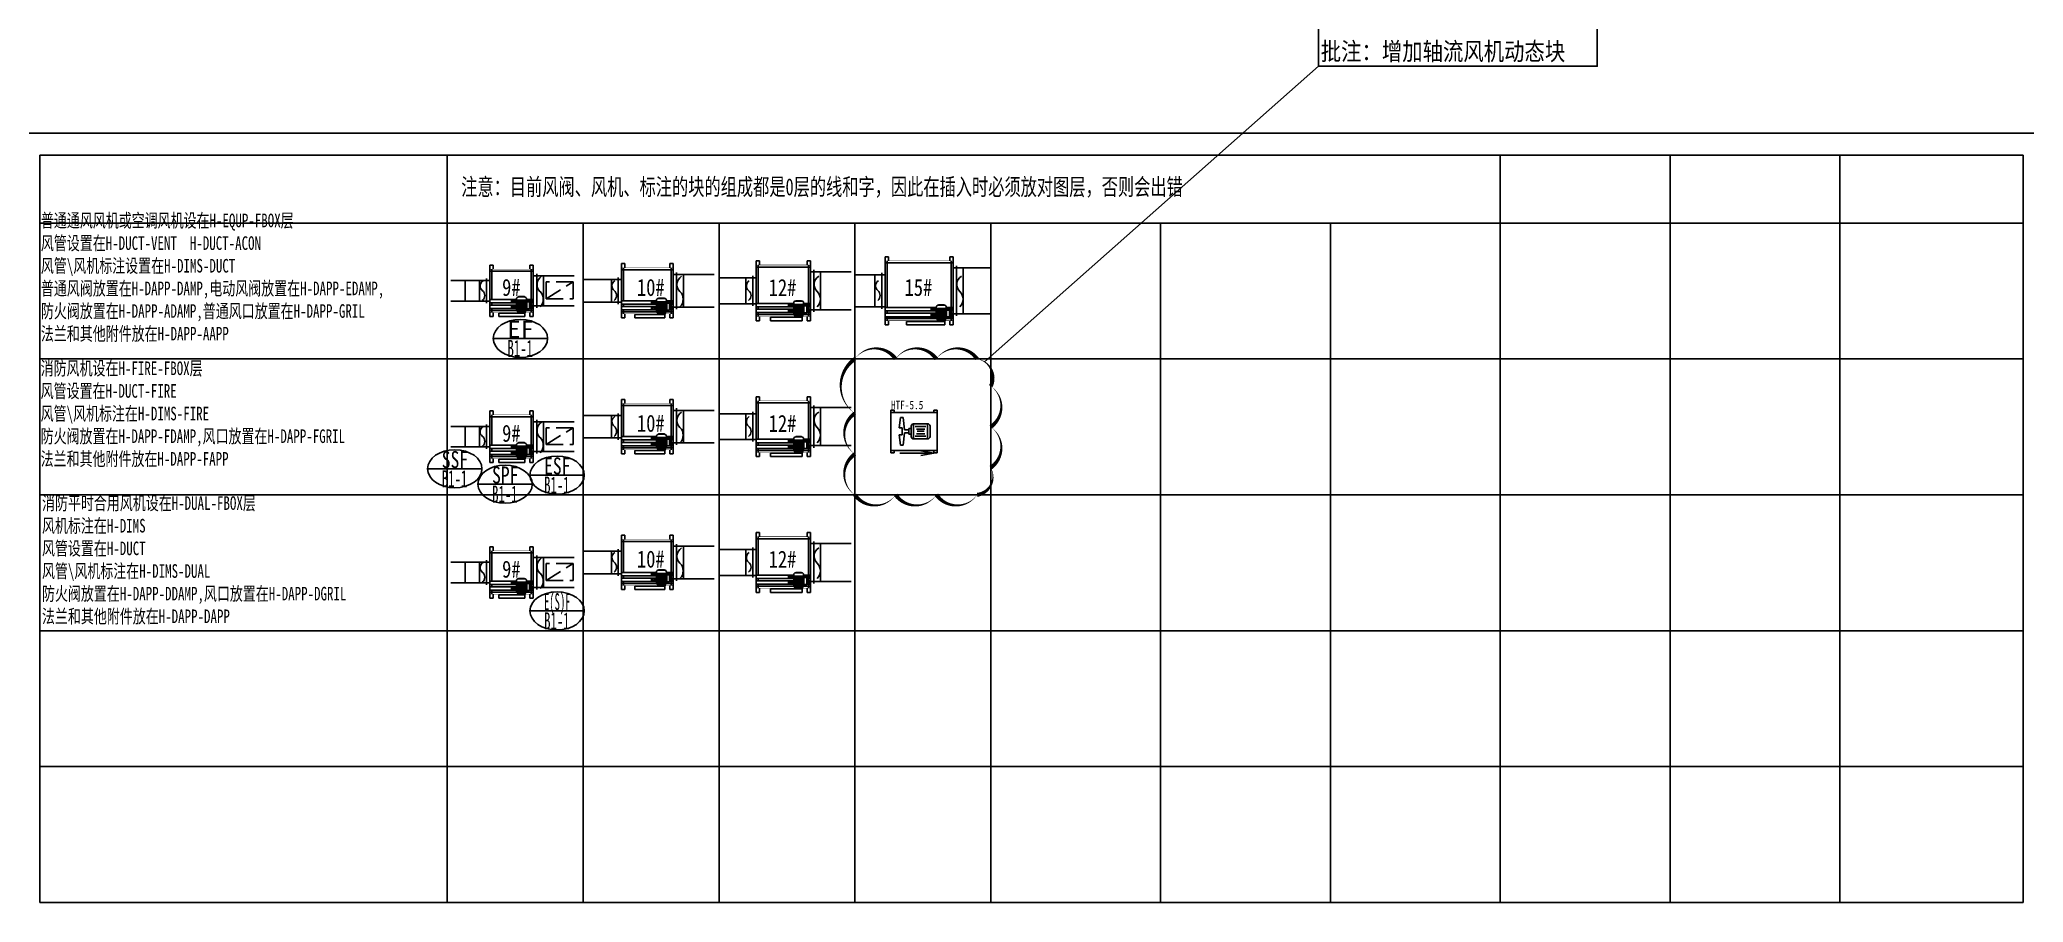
# Model space of a CAD drawing. Extents: x -671963 to 2381076, y -56129 to 1796010.
# Drawn here: x 7118 to 36318, y 84684 to 97386 of the extents above; entities that cross this region are included whole.
import ezdxf
from ezdxf.enums import TextEntityAlignment as Align

# ---------------------------------------------------------------- set-up
doc = ezdxf.new("R2010")
doc.units = 0
doc.header["$LTSCALE"] = 1000
doc.linetypes.add('DASH', pattern=[0.35, 0.25, -0.1])
doc.layers.get('0').update_dxf_attribs({"linetype": 'CONTINUOUS'})
doc.layers.add('C-XREF-SLCT', color=7, linetype='CONTINUOUS', plot=False)
doc.layers.add('审图', color=6, linetype='CONTINUOUS', plot=False)
for name, color, linetype in [('H-DAPP-AAPP', 3, 'CONTINUOUS'), ('H-DAPP-DAPP', 131, 'CONTINUOUS'), ('H-DAPP-DGRIL', 131, 'CONTINUOUS'), ('H-DAPP-FAPP', 3, 'CONTINUOUS'), ('H-DAPP-FGRIL', 161, 'CONTINUOUS'), ('H-DAPP-GRIL', 11, 'CONTINUOUS'), ('H-DIMS-DUAL', 7, 'CONTINUOUS'), ('H-DIMS-DUCT', 7, 'CONTINUOUS'), ('H-DIMS-FIRE', 7, 'CONTINUOUS'), ('H-DUAL-FBOX', 131, 'CONTINUOUS'), ('H-DUCT-DUAL', 30, 'CONTINUOUS'), ('H-DUCT-FIRE', 20, 'CONTINUOUS'), ('H-DUCT-VENT', 2, 'CONTINUOUS'), ('H-EQUP-FBOX', 4, 'CONTINUOUS'), ('H-FIRE-FBOX', 161, 'CONTINUOUS')]:
    doc.layers.add(name, color=color, linetype=linetype)
doc.styles.add('Acs', font='Stfangso_0.ttf', dxfattribs={"width": 0.7})
doc.styles.add('TH-STYLE1', font='Stfangso_0.ttf', dxfattribs={"width": 0.7})
doc.styles.add('TSSD', font='tssdeng.shx', dxfattribs={"bigfont": 'hztxt.shx'})

msp = doc.modelspace()

# ---------------------------------------------------------------- texts
at = {"attachment_point": 1, "style": 'TH-STYLE1'}
for s, insert, char_height in [('注意：目前风阀、风机、标注的块的组成都是0层的线和字，因此在插入时必须放对图层，否则会出错', (13322.794, 95343.9492), 250), ('普通通风风机或空调风机设在H-EQUP-FBOX层\\P风管设置在H-DUCT-VENT  H-DUCT-ACON \\P风管\\\\风机标注设置在H-DIMS-DUCT\\P普通风阀放置在H-DAPP-DAMP,电动风阀放置在H-DAPP-EDAMP,\\P防火阀放置在H-DAPP-ADAMP,普通风口放置在H-DAPP-GRIL\\P法兰和其他附件放在H-DAPP-AAPP', (7135.3345, 94823.7731), 200), ('消防风机设在H-FIRE-FBOX层\\P风管设置在H-DUCT-FIRE \\P风管\\\\风机标注在H-DIMS-FIRE\\P防火阀放置在H-DAPP-FDAMP,风口放置在H-DAPP-FGRIL\\P法兰和其他附件放在H-DAPP-FAPP', (7132.042, 92647.2756), 200), ('消防平时合用风机设在H-DUAL-FBOX层\\P风机标注在H-DIMS\\P风管设置在H-DUCT\\P风管\\\\风机标注在H-DIMS-DUAL\\P防火阀放置在H-DAPP-DDAMP,风口放置在H-DAPP-DGRIL\\P法兰和其他附件放在H-DAPP-DAPP', (7151.3801, 90662.5407), 200)]:
    msp.add_mtext(s, dxfattribs=dict(at, insert=insert, char_height=char_height))
at = {"layer": '审图', "color": 6, "style": 'TSSD'}
msp.add_text('批注：增加轴流风机动态块', height=300, dxfattribs=at).set_placement((25974.4605, 97052.9851))

# ---------------------------------------------------------------- blocks, each defined once
blk = doc.blocks.new('*U70')
for p, q in [((-640, 380), (-690, 380)), ((-690, 380), (-690, -380)), ((-660, 320), (-660, -126)), ((-640, 380), (-640, 320)), ((-100, 380), (-50, 380)), ((-100, 380), (-100, 320)), ((-80, 320), (-80, -126)), ((-50, 380), (-50, -380)), ((-740, 150), (-840, 150)), ((-840, -150), (-840, 150)), ((-740, -180), (-740, 180)), ((-740, 150), (-690, 150)), ((-690, 290), (-50, 290)), ((-50, 220), (0, 220)), ((0, -250), (0, 250)), ((0, 220), (100, 220)), ((100, -220), (100, 220)), ((-740, -150), (-840, -150)), ((-740, -150), (-690, -150)), ((-690, -126), (-297, -126)), ((-690, -176), (-297, -176)), ((-690, -211), (-297, -211)), ((-690, -261), (-297, -261)), ((-296, -290), (-690, -290)), ((-660, -176), (-660, -211)), ((-660, -261), (-660, -320)), ((-304, -167), (-304, -135)), ((-304, -253), (-304, -220)), ((-297, -140), (-150, -140)), ((-297, -286), (-150, -286)), ((-290, -140), (-290, -286)), ((-285, -140), (-285, -286)), ((-274, -140), (-274, -286)), ((-267, -91), (-267, -86)), ((-267, -86), (-180, -86)), ((-259, -140), (-259, -286)), ((-242, -140), (-242, -286)), ((-223, -140), (-223, -193)), ((-223, -236), (-223, -286)), ((-205, -140), (-205, -286)), ((-188, -140), (-188, -286)), ((-180, -91), (-180, -86)), ((-172, -140), (-172, -286)), ((-162, -140), (-162, -286)), ((-157, -140), (-157, -286)), ((-50, -290), (-151, -290)), ((-150, -126), (-50, -126)), ((-146, -167), (-150, -167)), ((-146, -259), (-150, -259)), ((-150, -261), (-146, -261)), ((-146, -163), (-105, -163)), ((-146, -163), (-146, -263)), ((-146, -263), (-105, -263)), ((-142, -163), (-142, -135)), ((-105, -163), (-105, -263)), ((-105, -176), (-50, -176)), ((-105, -211), (-50, -211)), ((-105, -261), (-50, -261)), ((-80, -176), (-80, -211)), ((-80, -261), (-80, -320)), ((-50, -220), (0, -220)), ((0, -220), (100, -220)), ((-640, -380), (-690, -380)), ((-640, -320), (-640, -380)), ((-557, -330), (-557, -380)), ((-557, -330), (-173, -330)), ((-557, -380), (-173, -380)), ((-173, -330), (-173, -380)), ((-100, -320), (-100, -380)), ((-100, -380), (-50, -380))]:
    blk.add_line(p, q)
at = {"const_width": 6}
blk.add_lwpolyline([(-169, -320), (-80, -320, 0.414214), (-50, -290), (-50, 290, 0.414214), (-80, 320), (-660, 320, 0.414214), (-690, 290), (-690, -290, 0.414214), (-660, -320), (-278, -320)], format="xyb", dxfattribs=at)
for points in [[(-372, -135), (-297, -135), (-297, -167), (-372, -167)], [(-372, -220), (-297, -220), (-297, -253), (-372, -253)], [(-229, -193), (-217, -193), (-217, -236), (-229, -236)]]:
    blk.add_lwpolyline(points, close=True)
for points in [[(-267, -91), (-180, -91, -0.414214), (-150, -121), (-150, -286, -0.414214), (-160, -296), (-287, -296, -0.414214), (-297, -286), (-297, -121, -0.414214)], [(-283, -296), (-164, -296), (-164, -307, -0.414214), (-168, -311), (-279, -311, -0.414214), (-283, -307)], [(-278, -311), (-169, -311), (-169, -322, -0.414214), (-173, -326), (-274, -326, -0.414214), (-278, -322)]]:
    blk.add_lwpolyline(points, format="xyb", close=True)
for points in [[(-105, -167), (-75, -167), (-75, -135), (-150, -135), (-150, -167), (-146, -167)], [(-105, -253), (-75, -253), (-75, -220), (-105, -220)]]:
    blk.add_lwpolyline(points)
for centre in [(-352, -151), (-352, -236), (-323, -151), (-323, -236), (-123, -151), (-94, -151), (-94, -236)]:
    blk.add_circle(centre, 4.87)
for centre, radius, start, end in [((-745, 74), 87.3, 121.1008, 230.9281), ((-861, -69), 96.6, 309.0719, 50.9281), ((148, 92), 144, 122.2151, 226.2105), ((-59, -124), 156, 313.7895, 46.2105)]:
    blk.add_arc(centre, radius, start, end)
at = {"style": 'TH-STYLE1', "width": 0.8}
blk.add_text('9#', height=250, dxfattribs=at).set_placement((-373, 48), align=Align.MIDDLE)
blk = doc.blocks.new('*U74')
for p, q in [((-640, 380), (-690, 380)), ((-690, 380), (-690, -380)), ((-660, 320), (-660, -126)), ((-640, 380), (-640, 320)), ((-100, 380), (-50, 380)), ((-100, 380), (-100, 320)), ((-80, 320), (-80, -126)), ((-50, 380), (-50, -380)), ((-740, 150), (-840, 150)), ((-840, -150), (-840, 150)), ((-740, -180), (-740, 180)), ((-740, 150), (-690, 150)), ((-690, 290), (-50, 290)), ((-50, 220), (0, 220)), ((0, -250), (0, 250)), ((0, 220), (100, 220)), ((100, -220), (100, 220)), ((-740, -150), (-840, -150)), ((-740, -150), (-690, -150)), ((-690, -126), (-297, -126)), ((-690, -176), (-297, -176)), ((-690, -211), (-297, -211)), ((-690, -261), (-297, -261)), ((-296, -290), (-690, -290)), ((-660, -176), (-660, -211)), ((-660, -261), (-660, -320)), ((-304, -167), (-304, -135)), ((-304, -253), (-304, -220)), ((-297, -140), (-150, -140)), ((-297, -286), (-150, -286)), ((-290, -140), (-290, -286)), ((-285, -140), (-285, -286)), ((-274, -140), (-274, -286)), ((-267, -91), (-267, -86)), ((-267, -86), (-180, -86)), ((-259, -140), (-259, -286)), ((-242, -140), (-242, -286)), ((-223, -140), (-223, -193)), ((-223, -236), (-223, -286)), ((-205, -140), (-205, -286)), ((-188, -140), (-188, -286)), ((-180, -91), (-180, -86)), ((-172, -140), (-172, -286)), ((-162, -140), (-162, -286)), ((-157, -140), (-157, -286)), ((-50, -290), (-151, -290)), ((-150, -126), (-50, -126)), ((-146, -167), (-150, -167)), ((-146, -259), (-150, -259)), ((-150, -261), (-146, -261)), ((-146, -163), (-105, -163)), ((-146, -163), (-146, -263)), ((-146, -263), (-105, -263)), ((-142, -163), (-142, -135)), ((-105, -163), (-105, -263)), ((-105, -176), (-50, -176)), ((-105, -211), (-50, -211)), ((-105, -261), (-50, -261)), ((-80, -176), (-80, -211)), ((-80, -261), (-80, -320)), ((-50, -220), (0, -220)), ((0, -220), (100, -220)), ((-640, -380), (-690, -380)), ((-640, -320), (-640, -380)), ((-557, -330), (-557, -380)), ((-557, -330), (-173, -330)), ((-557, -380), (-173, -380)), ((-173, -330), (-173, -380)), ((-100, -320), (-100, -380)), ((-100, -380), (-50, -380))]:
    blk.add_line(p, q)
at = {"const_width": 6}
blk.add_lwpolyline([(-169, -320), (-80, -320, 0.414214), (-50, -290), (-50, 290, 0.414214), (-80, 320), (-660, 320, 0.414214), (-690, 290), (-690, -290, 0.414214), (-660, -320), (-278, -320)], format="xyb", dxfattribs=at)
for points in [[(-372, -135), (-297, -135), (-297, -167), (-372, -167)], [(-372, -220), (-297, -220), (-297, -253), (-372, -253)], [(-229, -193), (-217, -193), (-217, -236), (-229, -236)]]:
    blk.add_lwpolyline(points, close=True)
for points in [[(-267, -91), (-180, -91, -0.414214), (-150, -121), (-150, -286, -0.414214), (-160, -296), (-287, -296, -0.414214), (-297, -286), (-297, -121, -0.414214)], [(-283, -296), (-164, -296), (-164, -307, -0.414214), (-168, -311), (-279, -311, -0.414214), (-283, -307)], [(-278, -311), (-169, -311), (-169, -322, -0.414214), (-173, -326), (-274, -326, -0.414214), (-278, -322)]]:
    blk.add_lwpolyline(points, format="xyb", close=True)
for points in [[(-105, -167), (-75, -167), (-75, -135), (-150, -135), (-150, -167), (-146, -167)], [(-105, -253), (-75, -253), (-75, -220), (-105, -220)]]:
    blk.add_lwpolyline(points)
for centre in [(-352, -151), (-352, -236), (-323, -151), (-323, -236), (-123, -151), (-94, -151), (-94, -236)]:
    blk.add_circle(centre, 4.87)
for centre, radius, start, end in [((-745, 74), 87.3, 121.1008, 230.9281), ((-861, -69), 96.6, 309.0719, 50.9281), ((148, 92), 144, 122.2151, 226.2105), ((-59, -124), 156, 313.7895, 46.2105)]:
    blk.add_arc(centre, radius, start, end)
at = {"style": 'TH-STYLE1', "width": 0.8}
blk.add_text('9#', height=250, dxfattribs=at).set_placement((-373, 48), align=Align.MIDDLE)
blk = doc.blocks.new('*U71')
for p, q in [((-700, 400), (-750, 400)), ((-750, 400), (-750, -400)), ((-750, 310), (10, 310)), ((-720, 340), (-720, -146)), ((-700, 400), (-700, 340)), ((-40, 400), (10, 400)), ((-40, 400), (-40, 340)), ((-20, 340), (-20, -146)), ((10, 400), (10, -400)), ((-800, 165), (-900, 165)), ((-900, -165), (-900, 165)), ((-800, -195), (-800, 195)), ((-800, 165), (-750, 165)), ((10, 240), (60, 240)), ((60, -270), (60, 270)), ((60, 240), (160, 240)), ((160, -240), (160, 240)), ((-800, -165), (-900, -165)), ((-800, -165), (-750, -165)), ((-750, -146), (-237, -146)), ((-750, -196), (-237, -196)), ((-750, -231), (-237, -231)), ((-750, -281), (-237, -281)), ((-720, -196), (-720, -231)), ((-720, -281), (-720, -340)), ((-244, -187), (-244, -155)), ((-244, -273), (-244, -240)), ((-237, -160), (-90, -160)), ((-230, -160), (-230, -306)), ((-225, -160), (-225, -306)), ((-214, -160), (-214, -306)), ((-207, -111), (-207, -106)), ((-207, -106), (-120, -106)), ((-199, -160), (-199, -306)), ((-182, -160), (-182, -306)), ((-163, -160), (-163, -213)), ((-163, -256), (-163, -306)), ((-145, -160), (-145, -306)), ((-128, -160), (-128, -306)), ((-120, -111), (-120, -106)), ((-112, -160), (-112, -306)), ((-102, -160), (-102, -306)), ((-97, -160), (-97, -306)), ((-90, -146), (10, -146)), ((-86, -187), (-90, -187)), ((-86, -279), (-90, -279)), ((-90, -281), (-86, -281)), ((-86, -183), (-45, -183)), ((-86, -183), (-86, -283)), ((-86, -283), (-45, -283)), ((-82, -183), (-82, -155)), ((-45, -183), (-45, -283)), ((-45, -196), (10, -196)), ((-45, -231), (10, -231)), ((-45, -281), (10, -281)), ((-20, -196), (-20, -231)), ((-20, -281), (-20, -340)), ((10, -240), (60, -240)), ((60, -240), (160, -240)), ((-236, -310), (-750, -310)), ((-700, -400), (-750, -400)), ((-700, -340), (-700, -400)), ((-557, -350), (-557, -400)), ((-557, -350), (-113, -350)), ((-557, -400), (-113, -400)), ((-237, -306), (-90, -306)), ((-113, -350), (-113, -400)), ((10, -310), (-91, -310)), ((-40, -340), (-40, -400)), ((-40, -400), (10, -400))]:
    blk.add_line(p, q)
at = {"const_width": 6}
blk.add_lwpolyline([(-109, -340), (-20, -340, 0.414214), (10, -310), (10, 310, 0.414214), (-20, 340), (-720, 340, 0.414214), (-750, 310), (-750, -310, 0.414214), (-720, -340), (-218, -340)], format="xyb", dxfattribs=at)
for points in [[(-312, -155), (-237, -155), (-237, -187), (-312, -187)], [(-312, -240), (-237, -240), (-237, -273), (-312, -273)], [(-169, -213), (-157, -213), (-157, -256), (-169, -256)]]:
    blk.add_lwpolyline(points, close=True)
for points in [[(-207, -111), (-120, -111, -0.414214), (-90, -141), (-90, -306, -0.414214), (-100, -316), (-227, -316, -0.414214), (-237, -306), (-237, -141, -0.414214)], [(-223, -316), (-104, -316), (-104, -327, -0.414214), (-108, -331), (-219, -331, -0.414214), (-223, -327)], [(-218, -331), (-109, -331), (-109, -342, -0.414214), (-113, -346), (-214, -346, -0.414214), (-218, -342)]]:
    blk.add_lwpolyline(points, format="xyb", close=True)
for points in [[(-45, -187), (-15, -187), (-15, -155), (-90, -155), (-90, -187), (-86, -187)], [(-45, -273), (-15, -273), (-15, -240), (-45, -240)]]:
    blk.add_lwpolyline(points)
for centre in [(-292, -171), (-292, -256), (-263, -171), (-263, -256), (-63, -171), (-34, -171), (-34, -256)]:
    blk.add_circle(centre, 4.87)
for centre, radius, start, end in [((-805, 74), 87.3, 121.1008, 230.9281), ((-921, -69), 96.6, 309.0719, 50.9281), ((208, 92), 144, 122.2151, 226.2105), ((1, -124), 156, 313.7895, 46.2105)]:
    blk.add_arc(centre, radius, start, end)
at = {"style": 'TH-STYLE1', "width": 0.8}
blk.add_text('10#', height=250, dxfattribs=at).set_placement((-320, 48), align=Align.MIDDLE)
blk = doc.blocks.new('*U72')
for p, q in [((-720, 440), (-770, 440)), ((-770, 440), (-770, -440)), ((-770, 350), (30, 350)), ((-740, 380), (-740, -186)), ((-720, 440), (-720, 380)), ((-20, 440), (30, 440)), ((-20, 440), (-20, 380)), ((0, 380), (0, -186)), ((30, 440), (30, -440)), ((80, -310), (80, 310)), ((-820, 190), (-920, 190)), ((-920, -190), (-920, 190)), ((-820, -220), (-820, 220)), ((-820, 190), (-770, 190)), ((30, 280), (80, 280)), ((80, 280), (180, 280)), ((180, -280), (180, 280)), ((-820, -190), (-920, -190)), ((-820, -190), (-770, -190)), ((-770, -186), (-217, -186)), ((-770, -236), (-217, -236)), ((-770, -271), (-217, -271)), ((-740, -236), (-740, -271)), ((-224, -227), (-224, -195)), ((-224, -313), (-224, -280)), ((-217, -200), (-70, -200)), ((-210, -200), (-210, -346)), ((-205, -200), (-205, -346)), ((-194, -200), (-194, -346)), ((-187, -151), (-187, -146)), ((-187, -146), (-100, -146)), ((-179, -200), (-179, -346)), ((-162, -200), (-162, -346)), ((-143, -200), (-143, -253)), ((-125, -200), (-125, -346)), ((-108, -200), (-108, -346)), ((-100, -151), (-100, -146)), ((-92, -200), (-92, -346)), ((-82, -200), (-82, -346)), ((-77, -200), (-77, -346)), ((-70, -186), (30, -186)), ((-66, -227), (-70, -227)), ((-66, -223), (-25, -223)), ((-66, -223), (-66, -323)), ((-62, -223), (-62, -195)), ((-25, -223), (-25, -323)), ((-25, -236), (30, -236)), ((-25, -271), (30, -271)), ((0, -236), (0, -271)), ((30, -280), (80, -280)), ((80, -280), (180, -280)), ((-770, -321), (-217, -321)), ((-216, -350), (-770, -350)), ((-720, -440), (-770, -440)), ((-740, -321), (-740, -380)), ((-720, -380), (-720, -440)), ((-557, -390), (-557, -440)), ((-557, -390), (-93, -390)), ((-557, -440), (-93, -440)), ((-217, -346), (-70, -346)), ((-143, -296), (-143, -346)), ((-93, -390), (-93, -440)), ((30, -350), (-71, -350)), ((-66, -319), (-70, -319)), ((-70, -321), (-66, -321)), ((-66, -323), (-25, -323)), ((-25, -321), (30, -321)), ((-20, -380), (-20, -440)), ((-20, -440), (30, -440)), ((0, -321), (0, -380))]:
    blk.add_line(p, q)
at = {"const_width": 6}
blk.add_lwpolyline([(-89, -380), (0, -380, 0.414214), (30, -350), (30, 350, 0.414214), (0, 380), (-740, 380, 0.414214), (-770, 350), (-770, -350, 0.414214), (-740, -380), (-198, -380)], format="xyb", dxfattribs=at)
for points in [[(-292, -195), (-217, -195), (-217, -227), (-292, -227)], [(-292, -280), (-217, -280), (-217, -313), (-292, -313)], [(-149, -253), (-137, -253), (-137, -296), (-149, -296)]]:
    blk.add_lwpolyline(points, close=True)
for points in [[(-187, -151), (-100, -151, -0.414214), (-70, -181), (-70, -346, -0.414214), (-80, -356), (-207, -356, -0.414214), (-217, -346), (-217, -181, -0.414214)], [(-203, -356), (-84, -356), (-84, -367, -0.414214), (-88, -371), (-199, -371, -0.414214), (-203, -367)], [(-198, -371), (-89, -371), (-89, -382, -0.414214), (-93, -386), (-194, -386, -0.414214), (-198, -382)]]:
    blk.add_lwpolyline(points, format="xyb", close=True)
for points in [[(-25, -227), (5, -227), (5, -195), (-70, -195), (-70, -227), (-66, -227)], [(-25, -313), (5, -313), (5, -280), (-25, -280)]]:
    blk.add_lwpolyline(points)
for centre in [(-272, -211), (-272, -296), (-243, -211), (-243, -296), (-43, -211), (-14, -211), (-14, -296)]:
    blk.add_circle(centre, 4.87)
for centre, radius, start, end in [((-825, 74), 87.3, 121.1008, 230.9281), ((-941, -69), 96.6, 309.0719, 50.9281), ((228, 92), 144, 122.2151, 226.2105), ((21, -124), 156, 313.7895, 46.2105)]:
    blk.add_arc(centre, radius, start, end)
at = {"style": 'TH-STYLE1', "width": 0.8}
blk.add_text('12#', height=250, dxfattribs=at).set_placement((-381, 48), align=Align.MIDDLE)
blk = doc.blocks.new('*U73')
for p, q in [((-820, 500), (-870, 500)), ((-870, 500), (-870, -500)), ((-870, 410), (130, 410)), ((-840, 440), (-840, -246)), ((-820, 500), (-820, 440)), ((80, 500), (130, 500)), ((80, 500), (80, 440)), ((100, 440), (100, -246)), ((130, 500), (130, -500)), ((130, 340), (180, 340)), ((180, -370), (180, 370)), ((180, 340), (280, 340)), ((280, -340), (280, 340)), ((-920, 235), (-1020, 235)), ((-1020, -235), (-1020, 235)), ((-920, -265), (-920, 265)), ((-920, 235), (-870, 235)), ((-920, -235), (-1020, -235)), ((-920, -235), (-870, -235)), ((-870, -246), (-117, -246)), ((-124, -287), (-124, -255)), ((-117, -260), (30, -260)), ((-110, -260), (-110, -406)), ((-105, -260), (-105, -406)), ((-94, -260), (-94, -406)), ((-87, -211), (-87, -206)), ((-87, -206), (0, -206)), ((-79, -260), (-79, -406)), ((-62, -260), (-62, -406)), ((-43, -260), (-43, -313)), ((-25, -260), (-25, -406)), ((-8, -260), (-8, -406)), ((0, -211), (0, -206)), ((8, -260), (8, -406)), ((18, -260), (18, -406)), ((23, -260), (23, -406)), ((30, -246), (130, -246)), ((34, -287), (30, -287)), ((34, -283), (75, -283)), ((34, -283), (34, -383)), ((38, -283), (38, -255)), ((75, -283), (75, -383)), ((-870, -296), (-117, -296)), ((-870, -331), (-117, -331)), ((-870, -381), (-117, -381)), ((-116, -410), (-870, -410)), ((-820, -500), (-870, -500)), ((-840, -296), (-840, -331)), ((-840, -381), (-840, -440)), ((-820, -440), (-820, -500)), ((-557, -450), (-557, -500)), ((-557, -450), (7, -450)), ((-557, -500), (7, -500)), ((-124, -373), (-124, -340)), ((-117, -406), (30, -406)), ((-43, -356), (-43, -406)), ((7, -450), (7, -500)), ((130, -410), (29, -410)), ((34, -379), (30, -379)), ((30, -381), (34, -381)), ((34, -383), (75, -383)), ((75, -296), (130, -296)), ((75, -331), (130, -331)), ((75, -381), (130, -381)), ((80, -440), (80, -500)), ((80, -500), (130, -500)), ((100, -296), (100, -331)), ((100, -381), (100, -440)), ((130, -340), (180, -340)), ((180, -340), (280, -340))]:
    blk.add_line(p, q)
at = {"const_width": 6}
blk.add_lwpolyline([(11, -440), (100, -440, 0.414214), (130, -410), (130, 410, 0.414214), (100, 440), (-840, 440, 0.414214), (-870, 410), (-870, -410, 0.414214), (-840, -440), (-98, -440)], format="xyb", dxfattribs=at)
for points in [[(-192, -255), (-117, -255), (-117, -287), (-192, -287)], [(-192, -340), (-117, -340), (-117, -373), (-192, -373)], [(-49, -313), (-37, -313), (-37, -356), (-49, -356)]]:
    blk.add_lwpolyline(points, close=True)
for points in [[(-87, -211), (0, -211, -0.414214), (30, -241), (30, -406, -0.414214), (20, -416), (-107, -416, -0.414214), (-117, -406), (-117, -241, -0.414214)], [(-103, -416), (16, -416), (16, -427, -0.414214), (12, -431), (-99, -431, -0.414214), (-103, -427)], [(-98, -431), (11, -431), (11, -442, -0.414214), (7, -446), (-94, -446, -0.414214), (-98, -442)]]:
    blk.add_lwpolyline(points, format="xyb", close=True)
for points in [[(75, -287), (105, -287), (105, -255), (30, -255), (30, -287), (34, -287)], [(75, -373), (105, -373), (105, -340), (75, -340)]]:
    blk.add_lwpolyline(points)
for centre in [(-172, -271), (-143, -271), (57, -271), (86, -271), (-172, -356), (-143, -356), (86, -356)]:
    blk.add_circle(centre, 4.87)
for centre, radius, start, end in [((-925, 74), 87.3, 121.1008, 230.9281), ((-1041, -69), 96.6, 309.0719, 50.9281), ((328, 92), 144, 122.2151, 226.2105), ((121, -124), 156, 313.7895, 46.2105)]:
    blk.add_arc(centre, radius, start, end)
at = {"style": 'TH-STYLE1', "width": 0.8}
blk.add_text('15#', height=250, dxfattribs=at).set_placement((-381, 48), align=Align.MIDDLE)
blk = doc.blocks.new('*U66')
blk.add_line((-4, 0), (4, 0))
blk.add_ellipse((0, 0), major_axis=(-4, 0), ratio=0.7)
at = {"style": 'TH-STYLE1', "width": 0.55}
blk.add_attdef('CH1', text='', height=2.5, dxfattribs=at).set_placement((-1.92, 0.1), (1.96, 0.1), align=Align.FIT)
blk.add_attdef('1', text='', height=2.5, dxfattribs=at).set_placement((-0.04, -3.46), align=Align.BOTTOM_CENTER)
blk = doc.blocks.new('*U68')
at = {"linetype": 'DASH'}
blk.add_line((-500, 0), (-100, 250), dxfattribs=at)
blk.add_lwpolyline([(-500, 0), (-100, 0), (-100, 250), (-500, 250)], close=True, dxfattribs=at)
blk = doc.blocks.new('*U98')
for p, q in [((-315, 0), (315, 0)), ((-280, -680), (-280, 0)), ((280, -680), (280, 0)), ((315, -50), (315, 0)), ((-315, -50), (-280, -50)), ((-112, -347), (-112, -139)), ((-112, -139), (111, -139)), ((-77, -104), (76, -104)), ((-70, -165), (-70, -321)), ((-35, -180), (-35, -305)), ((-1, -191), (-1, -295)), ((34, -180), (34, -305)), ((69, -165), (69, -321)), ((111, -347), (111, -139)), ((280, -50), (315, -50)), ((320, -50), (287, -240)), ((320, -550), (320, -50)), ((320, -50), (353, -240)), ((-21, -479), (-204, -499)), ((-204, -499), (-204, -540)), ((-52, -556), (-204, -540)), ((-112, -347), (111, -347)), ((-77, -382), (76, -382)), ((-52, -556), (-52, -516)), ((-52, -516), (51, -516)), ((-42, -382), (-42, -417)), ((41, -417), (-42, -417)), ((-21, -417), (-21, -479)), ((20, -417), (20, -479)), ((20, -479), (203, -499)), ((41, -382), (41, -417)), ((51, -556), (51, -516)), ((51, -556), (203, -540)), ((203, -499), (203, -540)), ((-315, -630), (-280, -630)), ((-315, -680), (315, -680)), ((280, -630), (315, -630)), ((315, -630), (315, -680))]:
    blk.add_line(p, q)
at = {"color": 0}
for p, q in [((-315, -50), (-315, 0)), ((-315, -630), (-315, -680))]:
    blk.add_line(p, q, dxfattribs=at)
for centre, start, end in [((-77, -139), 90, 180), ((76, -139), 0, 90), ((-77, -347), 180, 270), ((76, -347), 270, 0)]:
    blk.add_arc(centre, 34.7, start, end)
at = {"color": 0, "style": 'TH-STYLE1', "width": 0.8}
blk.add_text('HTF-5.5', height=125, rotation=90, dxfattribs=at).set_placement((-326, -679))
blk = doc.blocks.new('AcsAcadShareArea')
for points in [[(0, 0), (118900, 0), (118900, 85000), (0, 85000)], [(6892.9, 0), (28409.4, 0), (28409.4, 2708.4), (6892.9, 2708.4)], [(0, 0), (6892.9, 0), (6892.9, 2699.2), (0, 2699.2)], [(0, 733), (0, 733), (0, 0), (0, 0)]]:
    blk.add_lwpolyline(points, close=True)
at = {"insert": (596.8, 1991.4), "char_height": 1000, "width": 6073.9, "attachment_point": 1, "style": 'Acs'}
blk.add_mtext('唯一编号：', dxfattribs=at)
at = {"style": 'Acs', "width": 0.8}
blk.add_attdef('唯一编号', (7537.4, 860.8), '', height=1000, dxfattribs=at)

# ---------------------------------------------------------------- linework, layer by layer
for p, q in [((7117.6665, 95683.7801), (7117.6665, 84683.7801)), ((7117.6665, 95683.7801), (36317.6665, 95683.7801)), ((13117.6665, 95683.7801), (13117.6665, 84683.7801)), ((28617.6665, 95683.7801), (28617.6665, 84683.7801)), ((31117.6665, 95683.7801), (31117.6665, 84683.7801)), ((33617.6665, 95683.7801), (33617.6665, 84683.7801)), ((36317.6665, 95683.7801), (36317.6665, 84683.7801)), ((7117.6665, 94683.7801), (36317.6665, 94683.7801)), ((15117.6665, 94683.7801), (15117.6665, 84683.7801)), ((17117.6665, 94683.7801), (17117.6665, 84683.7801)), ((19117.6665, 94683.7801), (19117.6665, 84683.7801)), ((21117.6665, 94683.7801), (21117.6665, 84683.7801)), ((23617.6665, 94683.7801), (23617.6665, 84683.7801)), ((26117.6665, 94683.7801), (26117.6665, 84683.7801)), ((7117.6665, 92683.7801), (36317.6665, 92683.7801)), ((7117.6665, 90683.7801), (36317.6665, 90683.7801)), ((7117.6665, 88683.7801), (36317.6665, 88683.7801)), ((7117.6665, 86683.7801), (36317.6665, 86683.7801)), ((7117.6665, 84683.7801), (36317.6665, 84683.7801))]:
    msp.add_line(p, q)
at = {"layer": 'H-DAPP-AAPP'}
msp.add_line((13383.1152, 93837.7273), (13383.1152, 93537.7273), dxfattribs=at)
at = {"layer": 'H-DAPP-DAPP'}
msp.add_line((13383.1152, 89689.9849), (13383.1152, 89389.9849), dxfattribs=at)
at = {"layer": 'H-DAPP-FAPP'}
msp.add_line((13383.1152, 91689.9849), (13383.1152, 91389.9849), dxfattribs=at)
at = {"layer": 'H-DUCT-DUAL'}
for p, q in [((18613.7645, 89967.7273), (19065.2708, 89967.7273)), ((13172.466, 89689.9849), (13593.7645, 89689.9849)), ((14533.7645, 89759.9849), (14985.2708, 89759.9849)), ((15112.466, 89852.7273), (15533.7645, 89852.7273)), ((16593.7645, 89927.7273), (17045.2708, 89927.7273)), ((17117.6665, 89877.7273), (17513.7645, 89877.7273)), ((13172.466, 89389.9849), (13593.7645, 89389.9849)), ((15112.466, 89522.7273), (15533.7645, 89522.7273)), ((16593.7645, 89447.7273), (17045.2708, 89447.7273)), ((17117.6665, 89497.7273), (17513.7645, 89497.7273)), ((18613.7645, 89407.7273), (19065.2708, 89407.7273)), ((14533.7645, 89319.9849), (14985.2708, 89319.9849))]:
    msp.add_line(p, q, dxfattribs=at)
at = {"layer": 'H-DUCT-FIRE'}
for p, q in [((13172.466, 91689.9849), (13593.7645, 91689.9849)), ((14533.7645, 91759.9849), (14985.2708, 91759.9849)), ((15112.466, 91852.7273), (15533.7645, 91852.7273)), ((16593.7645, 91927.7273), (17045.2708, 91927.7273)), ((17117.6665, 91877.7273), (17513.7645, 91877.7273)), ((18613.7645, 91967.7273), (19065.2708, 91967.7273)), ((15112.466, 91522.7273), (15533.7645, 91522.7273)), ((16593.7645, 91447.7273), (17045.2708, 91447.7273)), ((17117.6665, 91497.7273), (17513.7645, 91497.7273)), ((18613.7645, 91407.7273), (19065.2708, 91407.7273)), ((13172.466, 91389.9849), (13593.7645, 91389.9849)), ((14533.7645, 91319.9849), (14985.2708, 91319.9849))]:
    msp.add_line(p, q, dxfattribs=at)
at = {"layer": 'H-DUCT-VENT'}
for p, q in [((20713.7645, 94027.7273), (21117.6665, 94027.7273)), ((13172.466, 93837.7273), (13593.7645, 93837.7273)), ((14533.7645, 93907.7273), (14985.2708, 93907.7273)), ((15112.466, 93852.7273), (15533.7645, 93852.7273)), ((16593.7645, 93927.7273), (17045.2708, 93927.7273)), ((17117.6665, 93877.7273), (17513.7645, 93877.7273)), ((18613.7645, 93967.7273), (19065.2708, 93967.7273)), ((19117.6665, 93922.7273), (19413.7645, 93922.7273)), ((13172.466, 93537.7273), (13593.7645, 93537.7273)), ((14533.7645, 93467.7273), (14985.2708, 93467.7273)), ((15112.466, 93522.7273), (15533.7645, 93522.7273)), ((16593.7645, 93447.7273), (17045.2708, 93447.7273)), ((17117.6665, 93497.7273), (17513.7645, 93497.7273)), ((19117.6665, 93452.7273), (19413.7645, 93452.7273)), ((18613.7645, 93407.7273), (19065.2708, 93407.7273)), ((20713.7645, 93347.7273), (21117.6665, 93347.7273))]:
    msp.add_line(p, q, dxfattribs=at)
at = {"layer": '审图', "color": 6}
msp.add_line((21026.8925, 92642.3064), (25940.4448, 96992.9851), dxfattribs=at)
msp.add_lwpolyline([(25940.4448, 96992.9851), (30045.6031, 96992.9851), (30045.6031, 97772.9851), (25940.4448, 97772.9851)], close=True, dxfattribs=at)
msp.add_lwpolyline([(19117.6665, 92683.7801, 0, 60, -0.52056705), (19717.6665, 92683.7801, 0, 60, -0.52056705), (20317.6665, 92683.7801, 0, 60, -0.52056705), (20917.6665, 92683.7801, 0, 60, -0.52056705), (21117.6665, 92283.7801, 0, 60, -0.52056705), (21117.6665, 91683.7801, 0, 60, -0.52056705), (21117.6665, 91083.7801, 0, 60, -0.52056705), (20917.6665, 90683.7801, 0, 60, -0.52056705), (20317.6665, 90683.7801, 0, 60, -0.52056705), (19717.6665, 90683.7801, 0, 60, -0.52056705), (19117.6665, 90683.7801, 0, 60, -0.52056705), (19117.6665, 91283.7801, 0, 60, -0.52056705), (19117.6665, 91883.7801, 0, 60, -0.52056705)], format="xyseb", close=True, dxfattribs=at)

# ---------------------------------------------------------------- block references
at = {"layer": 'C-XREF-SLCT', "xscale": 20, "yscale": 20, "zscale": 20}
msp.add_blockref('AcsAcadShareArea', (3075.6879, 96010.0068), dxfattribs=at).add_auto_attribs({'唯一编号': '0'})
at = {"layer": 'H-DAPP-DGRIL'}
msp.add_blockref('*U68', (15071.9091, 89422.7295), dxfattribs=at)
at = {"layer": 'H-DAPP-FGRIL'}
msp.add_blockref('*U68', (15071.9091, 91422.7295), dxfattribs=at)
at = {"layer": 'H-DAPP-GRIL'}
msp.add_blockref('*U68', (15071.9091, 93570.472), dxfattribs=at)
at = {"layer": 'H-DIMS-DUAL'}
ref = msp.add_blockref('*U66', (14734.6733, 88974.5011), dxfattribs=dict(at, xscale=100, yscale=100, zscale=100))
ref.add_attrib('CH1', 'E(S)F', dxfattribs={"layer": '0', "height": 250, "style": 'TH-STYLE1', "width": 0.449255}).set_placement((14542.4444, 88984.9811), (14930.7777, 88984.9811), align=Align.FIT)
ref.add_attrib('1', 'B1-1', dxfattribs={"layer": '0', "height": 250, "style": 'TH-STYLE1', "width": 0.55}).set_placement((14730.6665, 88628.6606), align=Align.BOTTOM_CENTER)
at = {"layer": 'H-DIMS-DUCT'}
ref = msp.add_blockref('*U66', (14194.9309, 92986.4018), dxfattribs=dict(at, xscale=100, yscale=100, zscale=100))
ref.add_attrib('CH1', 'EF', dxfattribs={"layer": '0', "height": 250, "style": 'TH-STYLE1', "width": 0.841017}).set_placement((14002.702, 92996.8818), (14391.0353, 92996.8818), align=Align.FIT)
ref.add_attrib('1', 'B1-1', dxfattribs={"layer": '0', "height": 250, "style": 'TH-STYLE1', "width": 0.55}).set_placement((14190.924, 92640.5612), align=Align.BOTTOM_CENTER)
at = {"layer": 'H-DIMS-FIRE'}
ref = msp.add_blockref('*U66', (13228.5453, 91067.3939), dxfattribs=dict(at, xscale=100, yscale=100, zscale=100))
ref.add_attrib('CH1', 'SSF', dxfattribs={"layer": '0', "height": 250, "style": 'TH-STYLE1', "width": 0.67403}).set_placement((13036.3164, 91077.8739), (13424.6497, 91077.8739), align=Align.FIT)
ref.add_attrib('1', 'B1-1', dxfattribs={"layer": '0', "height": 250, "style": 'TH-STYLE1', "width": 0.55}).set_placement((13224.5385, 90721.5533), align=Align.BOTTOM_CENTER)
ref = msp.add_blockref('*U66', (13969.1008, 90840.7686), dxfattribs=dict(at, xscale=100, yscale=100, zscale=100))
ref.add_attrib('CH1', 'SPF', dxfattribs={"layer": '0', "height": 250, "style": 'TH-STYLE1', "width": 0.638754}).set_placement((13776.8719, 90851.2486), (14165.2052, 90851.2486), align=Align.FIT)
ref.add_attrib('1', 'B1-1', dxfattribs={"layer": '0', "height": 250, "style": 'TH-STYLE1', "width": 0.55}).set_placement((13965.094, 90494.928), align=Align.BOTTOM_CENTER)
ref = msp.add_blockref('*U66', (14734.6733, 90974.5011), dxfattribs=dict(at, xscale=100, yscale=100, zscale=100))
ref.add_attrib('CH1', 'ESF', dxfattribs={"layer": '0', "height": 250, "style": 'TH-STYLE1', "width": 0.603769}).set_placement((14542.4444, 90984.9811), (14930.7777, 90984.9811), align=Align.FIT)
ref.add_attrib('1', 'B1-1', dxfattribs={"layer": '0', "height": 250, "style": 'TH-STYLE1', "width": 0.55}).set_placement((14730.6665, 90628.6606), align=Align.BOTTOM_CENTER)
at = {"layer": 'H-DUAL-FBOX'}
for name, p in [('*U71', (16433.7645, 89687.7273)), ('*U72', (18433.7645, 89687.7273)), ('*U70', (14433.7645, 89539.9849))]:
    msp.add_blockref(name, p, dxfattribs=at)
at = {"layer": 'H-EQUP-FBOX'}
for name, p in [('*U74', (14433.7645, 93687.7273)), ('*U71', (16433.7645, 93687.7273)), ('*U72', (18433.7645, 93687.7273)), ('*U73', (20433.7645, 93687.7273))]:
    msp.add_blockref(name, p, dxfattribs=at)
at = {"layer": 'H-FIRE-FBOX'}
for name, p in [('*U71', (16433.7645, 91687.7273)), ('*U72', (18433.7645, 91687.7273)), ('*U70', (14433.7645, 91539.9849))]:
    msp.add_blockref(name, p, dxfattribs=at)
at = {"layer": 'H-FIRE-FBOX', "rotation": 270.000002096865}
msp.add_blockref('*U98', (20327.8771, 91617.7481), dxfattribs=at)

msp.set_redraw_order([(e.dxf.handle, doc.entitydb.next_handle()) for e in msp.query("TEXT MTEXT ATTDEF DIMENSION ARC_DIMENSION")])  # texts and dimensions are drawn at this point

doc.saveas('drawing.dxf')
